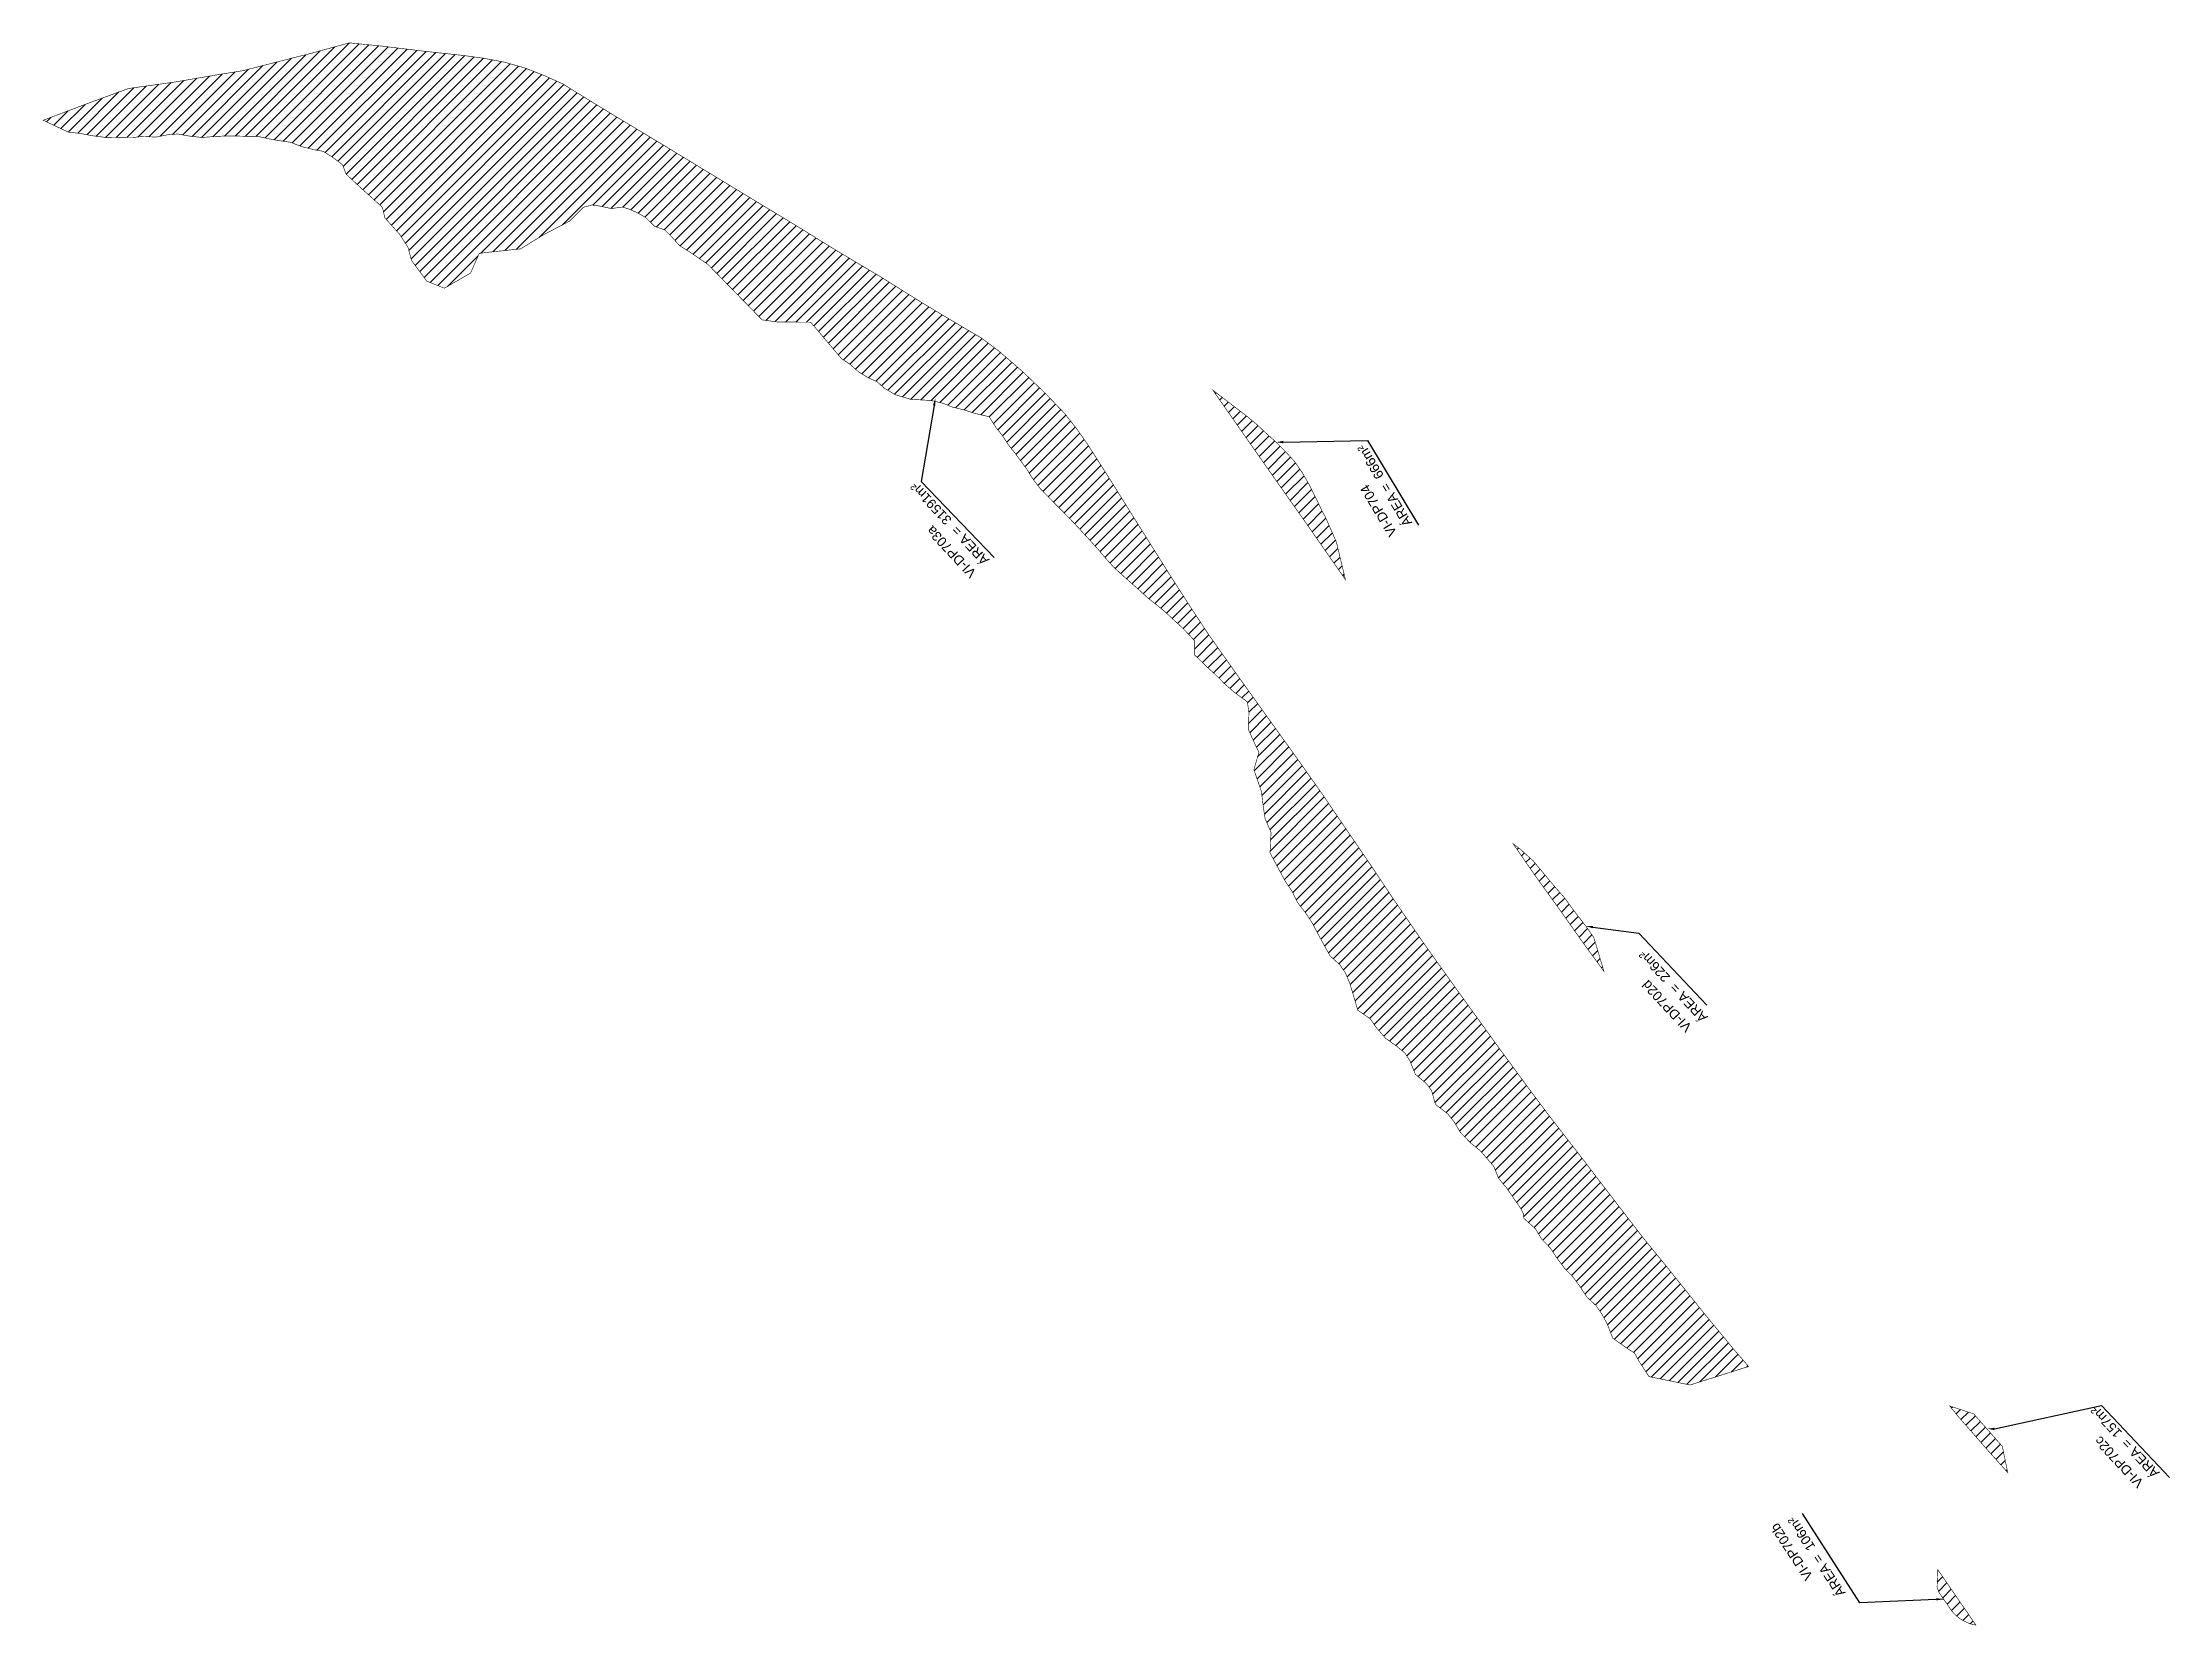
# Model space of a CAD drawing. Header units: metres. Extents: x 287051 to 328239, y 7396995 to 7466021.
# Drawn here: x 299524 to 300419, y 7448902 to 7449568 of the extents above; entities that cross this region are included whole.
import ezdxf

# ---------------------------------------------------------------- set-up
doc = ezdxf.new("R2010")
doc.units = ezdxf.units.M
doc.header["$LTSCALE"] = 10
doc.layers.add('DESAPROPRIAÇÃO', color=160, linetype='Continuous')
doc.layers.add('U-HZ-TEXTO-DESAP', color=2, linetype='Continuous')
doc.styles.add('ARIAL', font='arial.ttf')

msp = doc.modelspace()

# ---------------------------------------------------------------- texts
at = {"layer": 'U-HZ-TEXTO-DESAP', "style": 'ARIAL'}
for s, rotation, p in [('ÁREA =  666m²', 120.81874, (300100.87, 7449365.49, 1436)), ('ÁREA =  31591m²', 133.0282, (299923.07, 7449350.01, 1408)), ('  VI-DP704', 120.81874, (300096.07, 7449358.56, 1436)), ('  VI-DP703a', 133.0282, (299919.73, 7449342.33, 1408)), ('ÁREA =  226m²', 133.0282, (300225.35, 7449157.62, 697)), (' VI-DP702d', 133.0282, (300219.74, 7449152.38, 697)), ('ÁREA =  157m²', 133.0282, (300415.42, 7448965.93)), (' VI-DP702c', 133.0282, (300409.81, 7448960.69))]:
    msp.add_text(s, height=4, rotation=rotation, dxfattribs=at).set_placement(p)
at = {"layer": 'U-HZ-TEXTO-DESAP', "color": 2, "linetype": 'Continuous', "lineweight": -3, "style": 'ARIAL'}
for s, p in [(' VI-DP702b', (300270.35, 7448920.92, 697)), ('ÁREA =  106m²', (300283.21, 7448915.3, 697))]:
    msp.add_text(s, height=4, rotation=123.22643, dxfattribs=at).set_placement(p)

# ---------------------------------------------------------------- hatches: boundary and pattern name
at = {"layer": 'DESAPROPRIAÇÃO', "transparency": 33554687}
h = msp.add_hatch(dxfattribs=at)
h.set_pattern_fill('ANSI31', color=256)
h.paths.add_polyline_path([(300242.27, 7449010.53), (300217.63, 7449002.73), (300200.42, 7449006.27), (300196.31, 7449012.46), (300194.33, 7449016.12), (300190.78, 7449018.42), (300185.13, 7449022.43), (300182.74, 7449028.52), (300180.53, 7449032.59), (300178.09, 7449036.15), (300174.26, 7449039.72), (300171.16, 7449044.41), (300168.42, 7449048.17), (300164.85, 7449051.84), (300161.47, 7449056.34), (300158.87, 7449060.38), (300155.19, 7449064.13), (300152.64, 7449068.43), (300147.57, 7449072.98), (300147.64, 7449074.61), (300146.22, 7449077.29), (300143.42, 7449081.27), (300140.68, 7449085.37), (300137.08, 7449089.73), (300135.11, 7449094.61), (300132.36, 7449097.89), (300129.28, 7449101.39), (300125.25, 7449104.64), (300121, 7449109), (300118.27, 7449113.62), (300115.63, 7449116.87), (300110.55, 7449120.8), (300108.87, 7449126.69), (300106.67, 7449129.58), (300102.07, 7449133.44), (300099.81, 7449139.05), (300097.72, 7449142.35), (300094.4, 7449145.14), (300089.62, 7449148.52), (300085.64, 7449153.09), (300083.09, 7449156.8), (300077.85, 7449160.4), (300075.84, 7449167.26), (300074.37, 7449172.09), (300072.58, 7449176.18), (300070.31, 7449179.55), (300066.2, 7449183.24), (300063.31, 7449188.5), (300060.81, 7449193.06), (300058.52, 7449197.42), (300055.9, 7449201.31), (300052.53, 7449205.65), (300050.19, 7449210.44), (300047.37, 7449214.6), (300040.91, 7449226.61), (300041.35, 7449235.19), (300038.83, 7449241.09), (300037.91, 7449247.31), (300037.3, 7449252.45), (300034.13, 7449261.6), (300036.27, 7449268.98), (300034.31, 7449272.92), (300031.74, 7449278.73), (300032.07, 7449285.48), (300031.39, 7449290.14), (300025.8, 7449294.27), (300021.62, 7449297.91), (300018.07, 7449301.53), (300014.34, 7449304.89), (300009.2, 7449309.9), (300009.16, 7449315.84), (300007.23, 7449318.01), (300004.01, 7449321.35), (300000.45, 7449324.58), (299996.97, 7449327.85), (299993.32, 7449330.86), (299989.36, 7449334), (299985.75, 7449337.32), (299982.16, 7449340.45), (299978.59, 7449343.66), (299974.97, 7449347.01), (299971.68, 7449350.64), (299968.76, 7449354.13), (299965.8, 7449357.41), (299962.79, 7449360.7), (299959.77, 7449363.96), (299956.78, 7449367.14), (299947.48, 7449376.58), (299944.17, 7449379.97), (299941.14, 7449383.93), (299938.73, 7449387.83), (299936.23, 7449391.27), (299933.61, 7449394.8), (299930.74, 7449398.45), (299928.26, 7449402.29), (299925.43, 7449405.85), (299922.76, 7449410.14), (299916.99, 7449411.45), (299912.35, 7449412.94), (299907.38, 7449414.15), (299903.14, 7449415.84), (299898.13, 7449416.97), (299889.68, 7449417.45), (299883.19, 7449419.41), (299878.56, 7449422.18), (299875.58, 7449424.86), (299872.04, 7449426.45), (299867.7, 7449429.06), (299864.41, 7449432.04), (299860.57, 7449434.61), (299847.67, 7449449.89), (299833.7, 7449449.98), (299827.2, 7449450.89), (299804.44, 7449474.19), (299800.48, 7449476.92), (299796.85, 7449479.37), (299792.54, 7449482.06), (299788.82, 7449486.17), (299786.26, 7449488.74), (299782.09, 7449490.18), (299778.19, 7449493.96), (299774.97, 7449495.81), (299771.38, 7449497.44), (299768.42, 7449498.33), (299763.78, 7449497.71), (299758.76, 7449498.79), (299755.5, 7449499.2), (299752.01, 7449498.23), (299746.17, 7449492.39), (299735.46, 7449486.81), (299725.59, 7449480.74), (299712.02, 7449479.33), (299708.2, 7449478.84), (299704.57, 7449470.58), (299693.56, 7449464.2), (299686.15, 7449467.16), (299679.76, 7449475.8), (299678.18, 7449481.53), (299674.66, 7449486.94), (299668.5, 7449493.77), (299667.46, 7449498.24), (299663.3, 7449502), (299659.01, 7449505.83), (299652.23, 7449512.18), (299650.62, 7449516.23), (299646.2, 7449519.5), (299642.54, 7449521.79), (299638.67, 7449522.46), (299633.45, 7449523.77), (299628.91, 7449525.59), (299624.67, 7449526.19), (299619.66, 7449527.05), (299615.2, 7449528.06), (299610.88, 7449528.09), (299606.05, 7449528.22), (299601.39, 7449528.24), (299596.75, 7449528.02), (299591.5, 7449527.62), (299585.91, 7449528.24), (299581.35, 7449529.08), (299577.4, 7449528.79), (299572.23, 7449527.77), (299566.99, 7449528.05), (299562.17, 7449527.59), (299556.98, 7449527.65), (299551.7, 7449527.55), (299546.1, 7449528.25), (299540.96, 7449529.2), (299535.19, 7449529.91), (299524.78, 7449534.86), (299528.29, 7449536.19), (299545.36, 7449542.64), (299560.63, 7449548.21), (299579.96, 7449550.92), (299598.92, 7449554.13), (299608.92, 7449555.75), (299623.16, 7449559.39), (299638.61, 7449563.32), (299653.51, 7449567.43), (299667.26, 7449566.06), (299685.23, 7449563.87), (299701.75, 7449562.09), (299710.24, 7449560.92), (299718.91, 7449559.28), (299727.37, 7449556.87), (299735.69, 7449553.62), (299743.37, 7449550.16), (299749.4, 7449546.38), (299768.29, 7449534.85), (299785.82, 7449524.33), (299803.99, 7449513.29), (299820.27, 7449503.41), (299841.51, 7449490.55), (299858.27, 7449480.18), (299877.06, 7449469), (299893.87, 7449458.48), (299907.48, 7449450.31), (299919.55, 7449443.18), (299926.97, 7449437.62), (299937.24, 7449428.73), (299946.4, 7449419.92), (299954.55, 7449411.44), (299959.65, 7449404.94), (299963.96, 7449398.82), (299972.49, 7449385.5), (299982.06, 7449370.18), (299990.78, 7449356.27), (299998.78, 7449343.55), (300007.23, 7449330.4), (300015.14, 7449318.4), (300026.15, 7449302.82), (300040.2, 7449283.21), (300051.89, 7449266.94), (300062.85, 7449251.44), (300070.3, 7449240.48), (300082.21, 7449223.05), (300093.12, 7449206.78), (300105.98, 7449188.04), (300119.84, 7449168.62), (300137.41, 7449144.33), (300149.43, 7449127.96), (300158.31, 7449116.09), (300171.68, 7449098.84), (300181.75, 7449085.66), (300197.96, 7449064.6), (300208.23, 7449052), (300224.03, 7449032.3), (300236.44, 7449017.26)])
h = msp.add_hatch(dxfattribs=at)
h.set_pattern_fill('ANSI31', color=256)
h.paths.add_polyline_path([(300044.9, 7449381.22), (300056.6, 7449364.64), (300072.65, 7449341.58), (300068.82, 7449357.45), (300066.56, 7449362.62), (300064.38, 7449367.51), (300062, 7449372.19), (300059.74, 7449376.89), (300057.3, 7449381.72), (300054.53, 7449386.54), (300051.24, 7449391.28), (300047.38, 7449395.49), (300043.47, 7449399.4), (300039.46, 7449403.02), (300035.51, 7449406.74), (300031.18, 7449410.32), (300016.87, 7449421.3), (300030.17, 7449402.26)])
h = msp.add_hatch(dxfattribs=at)
h.set_pattern_fill('ANSI31', color=256)
h.paths.add_polyline_path([(300143.24, 7449230.42), (300146.13, 7449228.24), (300151.61, 7449223.29), (300155.4, 7449218.76), (300161.03, 7449212.03), (300164.77, 7449207.8), (300167.58, 7449203.94), (300170.31, 7449200.28), (300173.79, 7449195.81), (300177.11, 7449191.09), (300180.61, 7449179.51), (300181.37, 7449176.84), (300172.72, 7449188.64), (300163.77, 7449201.36), (300152.15, 7449217.49)])
h = msp.add_hatch(dxfattribs=at)
h.set_pattern_fill('ANSI31', color=256)
h.paths.add_polyline_path([(300351.31, 7448965.87), (300343.13, 7448975.01), (300330.34, 7448989.63), (300326.89, 7448993.93), (300336.99, 7448990.57), (300349, 7448976.96)])
h = msp.add_hatch(dxfattribs=at)
h.set_pattern_fill('ANSI31', color=256)
h.paths.add_polyline_path([(300337.71, 7448901.76), (300337.16, 7448901.87), (300336.61, 7448901.99), (300336.07, 7448902.14), (300335.53, 7448902.3), (300334.99, 7448902.48), (300334.47, 7448902.68), (300333.95, 7448902.9), (300333.44, 7448903.14), (300332.94, 7448903.39), (300332.44, 7448903.66), (300331.96, 7448903.95), (300331.48, 7448904.25), (300331.02, 7448904.57), (300330.57, 7448904.9), (300330.13, 7448905.26), (300329.7, 7448905.62), (300329.29, 7448906), (300328.88, 7448906.39), (300328.5, 7448906.8), (300328.12, 7448907.22), (300327.76, 7448907.66), (300322.37, 7448915.48), (300321.57, 7448917.64), (300321.88, 7448925.01), (300326.25, 7448918.68), (300337.92, 7448901.73)])

# ---------------------------------------------------------------- linework, layer by layer
for p, q in [((300342.71, 7448984.34), (300342.71, 7448984.34)), ((300321.65, 7448919.52), (300321.65, 7448919.52))]:
    msp.add_line(p, q, dxfattribs=at)
at = {"layer": 'DESAPROPRIAÇÃO', "transparency": 33554687, "const_width": 0.25, "flags": 128}
msp.add_lwpolyline([(300242.27, 7449010.53), (300217.63, 7449002.73), (300200.42, 7449006.27), (300196.31, 7449012.46), (300194.33, 7449016.12), (300190.78, 7449018.42), (300185.13, 7449022.43), (300182.74, 7449028.52), (300180.53, 7449032.59), (300178.09, 7449036.15), (300174.26, 7449039.72), (300171.16, 7449044.41), (300168.42, 7449048.17), (300164.85, 7449051.84), (300161.47, 7449056.34), (300158.87, 7449060.38), (300155.19, 7449064.13), (300152.64, 7449068.43), (300147.57, 7449072.98), (300147.64, 7449074.61), (300146.22, 7449077.29), (300143.42, 7449081.27), (300140.68, 7449085.37), (300137.08, 7449089.73), (300135.11, 7449094.61), (300132.36, 7449097.89), (300129.28, 7449101.39), (300125.25, 7449104.64), (300121, 7449109), (300118.27, 7449113.62), (300115.63, 7449116.87), (300110.55, 7449120.8), (300108.87, 7449126.69), (300106.67, 7449129.58), (300102.07, 7449133.44), (300099.81, 7449139.05), (300097.72, 7449142.35), (300094.4, 7449145.14), (300089.62, 7449148.52), (300085.64, 7449153.09), (300083.09, 7449156.8), (300077.85, 7449160.4), (300075.84, 7449167.26), (300074.37, 7449172.09), (300072.58, 7449176.18), (300070.31, 7449179.55), (300066.2, 7449183.24), (300063.31, 7449188.5), (300060.81, 7449193.06), (300058.52, 7449197.42), (300055.9, 7449201.31), (300052.53, 7449205.65), (300050.19, 7449210.44), (300047.37, 7449214.6), (300040.91, 7449226.61), (300041.35, 7449235.19), (300038.83, 7449241.09), (300037.91, 7449247.31), (300037.3, 7449252.45), (300034.13, 7449261.6), (300036.27, 7449268.98), (300034.31, 7449272.92), (300031.74, 7449278.73), (300032.07, 7449285.48), (300031.39, 7449290.14), (300025.8, 7449294.27), (300021.62, 7449297.91), (300018.07, 7449301.53), (300014.34, 7449304.89), (300009.2, 7449309.9), (300009.16, 7449315.84), (300007.23, 7449318.01), (300004.01, 7449321.35), (300000.45, 7449324.58), (299996.97, 7449327.85), (299993.32, 7449330.86), (299989.36, 7449334), (299985.75, 7449337.32), (299982.16, 7449340.45), (299978.59, 7449343.66), (299974.97, 7449347.01), (299971.68, 7449350.64), (299968.76, 7449354.13), (299965.8, 7449357.41), (299962.79, 7449360.7), (299959.77, 7449363.96), (299956.78, 7449367.14), (299947.48, 7449376.58), (299944.17, 7449379.97), (299941.14, 7449383.93), (299938.73, 7449387.83), (299936.23, 7449391.27), (299933.61, 7449394.8), (299930.74, 7449398.45), (299928.26, 7449402.29), (299925.43, 7449405.85), (299922.76, 7449410.14), (299916.99, 7449411.45), (299912.35, 7449412.94), (299907.38, 7449414.15), (299903.14, 7449415.84), (299898.13, 7449416.97), (299889.68, 7449417.45), (299883.19, 7449419.41), (299878.56, 7449422.18), (299875.58, 7449424.86), (299872.04, 7449426.45), (299867.7, 7449429.06), (299864.41, 7449432.04), (299860.57, 7449434.61), (299847.67, 7449449.89), (299833.7, 7449449.98), (299827.2, 7449450.89), (299804.44, 7449474.19), (299800.48, 7449476.92), (299796.85, 7449479.37), (299792.54, 7449482.06), (299788.82, 7449486.17), (299786.26, 7449488.74), (299782.09, 7449490.18), (299778.19, 7449493.96), (299774.97, 7449495.81), (299771.38, 7449497.44), (299768.42, 7449498.33), (299763.78, 7449497.71), (299758.76, 7449498.79), (299755.5, 7449499.2), (299752.01, 7449498.23), (299746.17, 7449492.39), (299735.46, 7449486.81), (299735.46, 7449486.81), (299725.59, 7449480.74), (299712.02, 7449479.33), (299708.2, 7449478.84), (299704.57, 7449470.58), (299693.56, 7449464.2), (299686.15, 7449467.16), (299679.76, 7449475.8), (299678.18, 7449481.53), (299674.66, 7449486.94), (299668.5, 7449493.77), (299667.46, 7449498.24), (299663.3, 7449502), (299659.01, 7449505.83), (299652.23, 7449512.18), (299650.62, 7449516.23), (299646.2, 7449519.5), (299642.54, 7449521.79), (299638.67, 7449522.46), (299633.45, 7449523.77), (299628.91, 7449525.59), (299624.67, 7449526.19), (299619.66, 7449527.05), (299615.2, 7449528.06), (299610.88, 7449528.09), (299606.05, 7449528.22), (299601.39, 7449528.24), (299596.75, 7449528.02), (299591.5, 7449527.62), (299585.91, 7449528.24), (299581.35, 7449529.08), (299577.4, 7449528.79), (299572.23, 7449527.77), (299566.99, 7449528.05), (299562.17, 7449527.59), (299556.98, 7449527.65), (299551.7, 7449527.55), (299546.1, 7449528.25), (299540.96, 7449529.2), (299535.19, 7449529.91), (299524.78, 7449534.86), (299528.29, 7449536.19), (299545.36, 7449542.64), (299560.63, 7449548.21), (299579.96, 7449550.92), (299598.92, 7449554.13), (299608.92, 7449555.75), (299623.16, 7449559.39), (299638.61, 7449563.32), (299653.51, 7449567.43), (299667.26, 7449566.06), (299685.23, 7449563.87), (299701.75, 7449562.09), (299710.24, 7449560.92), (299718.91, 7449559.28), (299727.37, 7449556.87), (299735.69, 7449553.62), (299743.37, 7449550.16), (299749.4, 7449546.38), (299768.29, 7449534.85), (299785.82, 7449524.33), (299803.99, 7449513.29), (299820.27, 7449503.41), (299841.51, 7449490.55), (299858.27, 7449480.18), (299877.06, 7449469), (299893.87, 7449458.48), (299907.48, 7449450.31), (299919.55, 7449443.18), (299926.97, 7449437.62), (299937.24, 7449428.73), (299946.4, 7449419.92), (299954.55, 7449411.44), (299959.65, 7449404.94), (299963.96, 7449398.82), (299972.49, 7449385.5), (299982.06, 7449370.18), (299990.78, 7449356.27), (299998.78, 7449343.55), (300007.23, 7449330.4), (300015.14, 7449318.4), (300026.15, 7449302.82), (300040.2, 7449283.21), (300051.89, 7449266.94), (300062.85, 7449251.44), (300070.3, 7449240.48), (300082.21, 7449223.05), (300093.12, 7449206.78), (300105.98, 7449188.04), (300119.84, 7449168.62), (300137.41, 7449144.33), (300149.43, 7449127.96), (300158.31, 7449116.09), (300171.68, 7449098.84), (300181.75, 7449085.66), (300197.96, 7449064.6), (300208.23, 7449052), (300224.03, 7449032.3), (300236.44, 7449017.26), (300242.27, 7449010.53)], dxfattribs=at)
for points in [[(300044.9, 7449381.22), (300056.6, 7449364.64), (300072.65, 7449341.58), (300068.82, 7449357.45), (300066.56, 7449362.62), (300064.38, 7449367.51), (300062, 7449372.19), (300059.74, 7449376.89), (300057.3, 7449381.72), (300054.53, 7449386.54), (300051.24, 7449391.28), (300047.38, 7449395.49), (300043.47, 7449399.4), (300039.46, 7449403.02), (300035.51, 7449406.74), (300031.18, 7449410.32), (300016.87, 7449421.3), (300030.17, 7449402.26)], [(300143.24, 7449230.42), (300146.13, 7449228.24), (300151.61, 7449223.29), (300155.4, 7449218.76), (300161.03, 7449212.03), (300164.77, 7449207.8), (300167.58, 7449203.94), (300170.31, 7449200.28), (300173.79, 7449195.81), (300177.11, 7449191.09), (300180.61, 7449179.51), (300181.37, 7449176.84), (300172.72, 7449188.64), (300163.77, 7449201.36), (300152.15, 7449217.49), (300143.24, 7449230.42)], [(300351.31, 7448965.87), (300343.13, 7448975.01), (300330.34, 7448989.63), (300326.89, 7448993.93), (300336.99, 7448990.57), (300349, 7448976.96)], [(300337.71, 7448901.76), (300337.16, 7448901.87), (300336.61, 7448901.99), (300336.07, 7448902.14), (300335.53, 7448902.3), (300334.99, 7448902.48), (300334.47, 7448902.68), (300333.95, 7448902.9), (300333.44, 7448903.14), (300332.94, 7448903.39), (300332.44, 7448903.66), (300331.96, 7448903.95), (300331.48, 7448904.25), (300331.02, 7448904.57), (300330.57, 7448904.9), (300330.13, 7448905.26), (300329.7, 7448905.62), (300329.29, 7448906), (300328.88, 7448906.39), (300328.5, 7448906.8), (300328.12, 7448907.22), (300327.76, 7448907.66), (300322.37, 7448915.48), (300321.57, 7448917.64), (300321.88, 7448925.01), (300326.25, 7448918.68), (300337.92, 7448901.73)]]:
    msp.add_lwpolyline(points, close=True, dxfattribs=at)
at = {"layer": 'U-HZ-TEXTO-DESAP', "color": 2, "linetype": 'Continuous', "lineweight": -3}
for points, elevation in [([(299899.58, 7449414.88), (299894.18, 7449382.91), (299924.8, 7449350.86)], 711), ([(300046.47, 7449399.45), (300081.9, 7449400.12), (300103.45, 7449364.51)], 739)]:
    msp.add_lwpolyline(points, dxfattribs=dict(at, elevation=elevation))
for points in [[(300176.76, 7449195.41), (300196.06, 7449192.8), (300224.65, 7449162.55)], [(300345.71, 7448984.26), (300390.75, 7448994.09), (300419.35, 7448963.85)], [(300324.21, 7448912.56), (300289.12, 7448911.01), (300265.01, 7448948.61)]]:
    msp.add_lwpolyline(points, dxfattribs=at)
for points in [[(299899.09, 7449414.97, 711), (299900.08, 7449417.84, 711), (299900.08, 7449414.8, 711)], [(300046.48, 7449398.95, 739), (300043.47, 7449399.4, 739), (300046.46, 7449399.95, 739)], [(300176.69, 7449194.91), (300173.79, 7449195.81), (300176.83, 7449195.9)], [(300345.69, 7448983.76), (300342.71, 7448984.34), (300345.72, 7448984.76)], [(300321.22, 7448913.08), (300324.21, 7448912.56), (300321.21, 7448912.08)]]:
    msp.add_solid(points, dxfattribs=at)

msp.set_redraw_order([(e.dxf.handle, doc.entitydb.next_handle()) for e in msp.query("TEXT MTEXT ATTDEF DIMENSION ARC_DIMENSION")])  # texts and dimensions are drawn at this point

doc.saveas('drawing.dxf')
